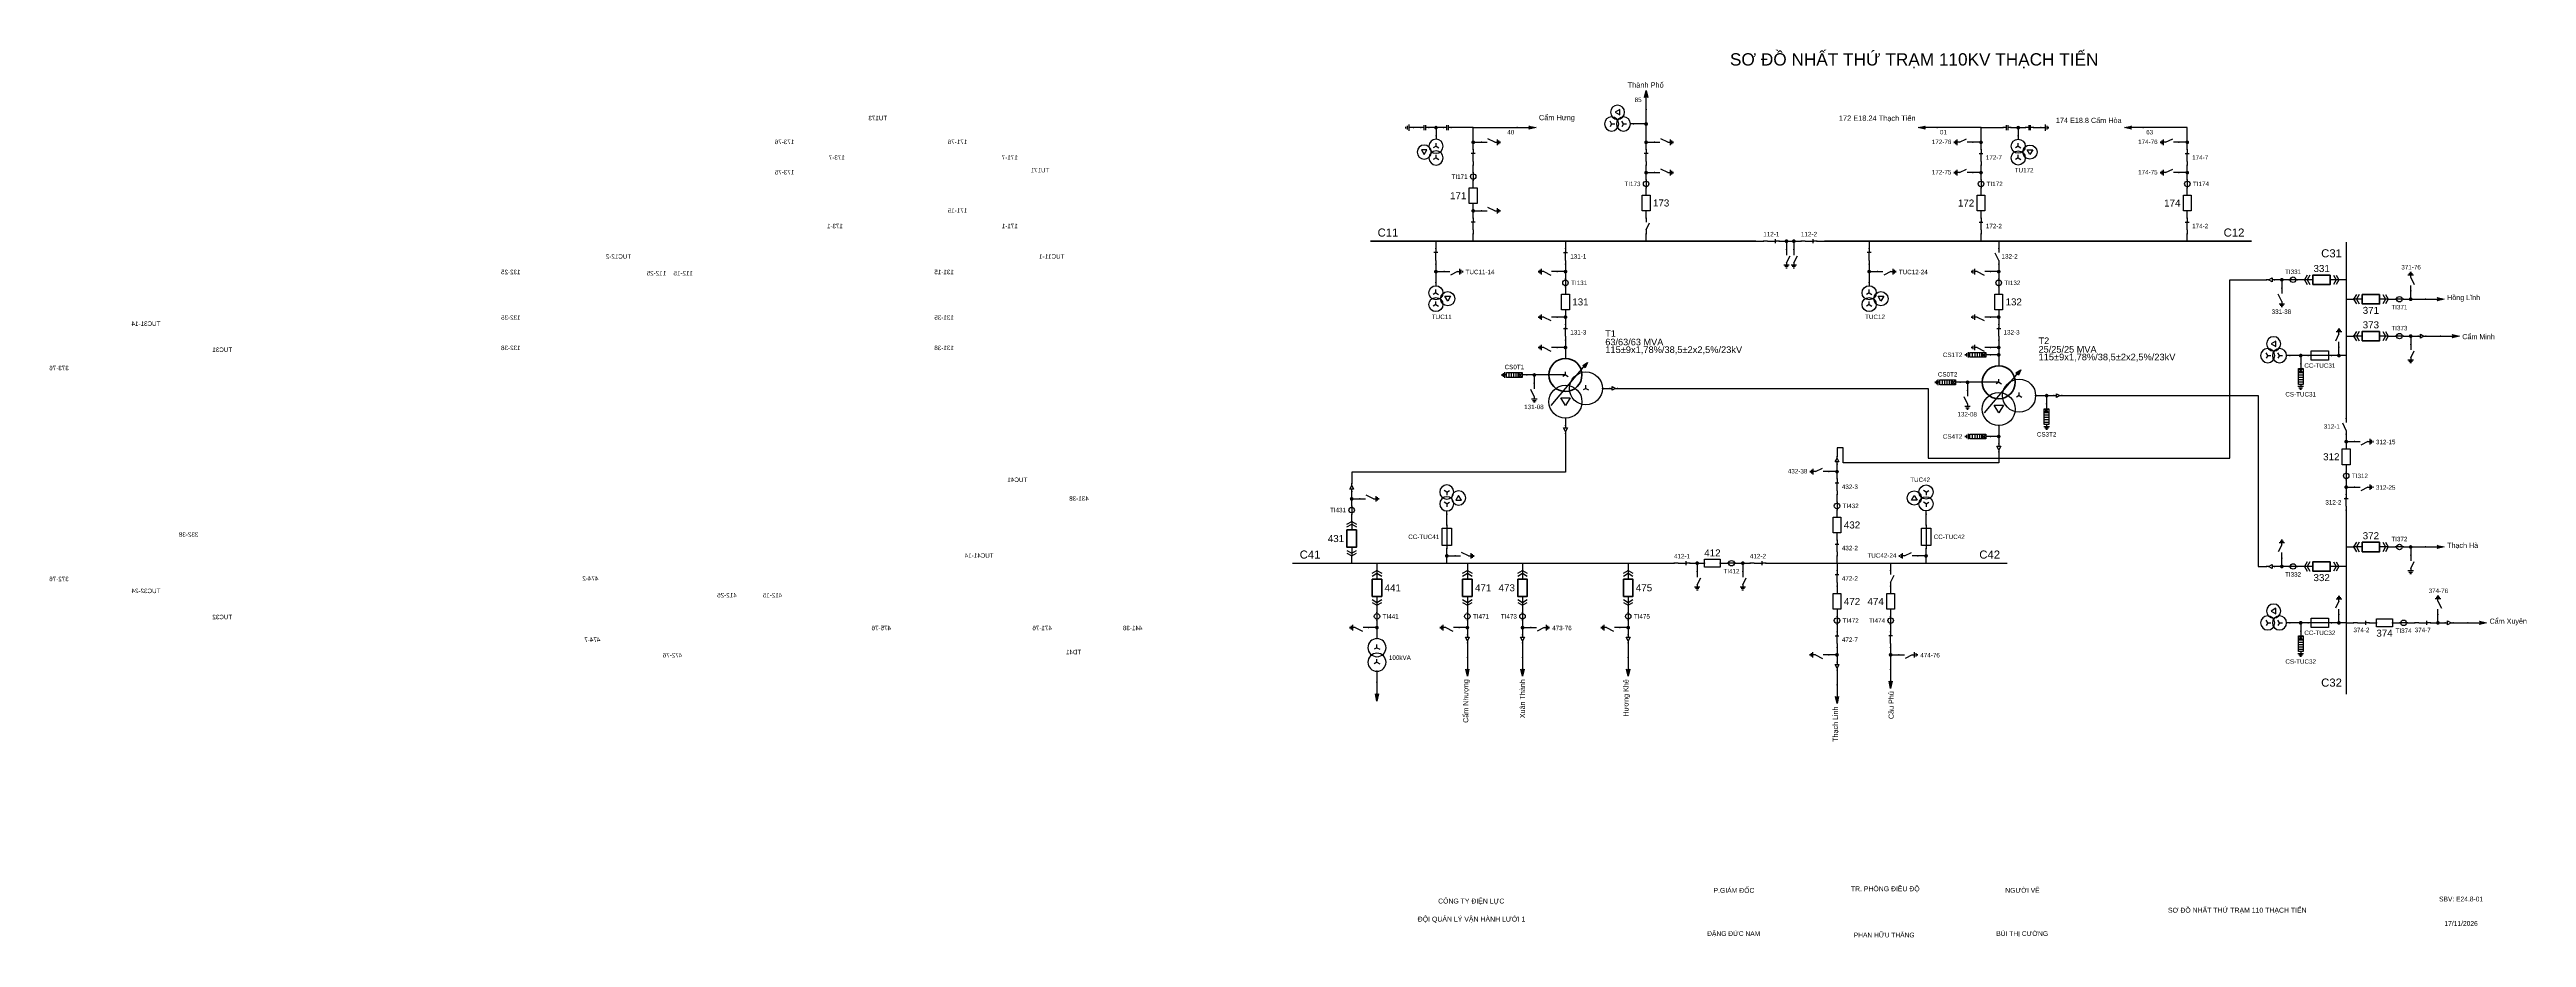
# Model space of a CAD drawing. Header units: millimetres. Extents: x -377 to 411, y 7 to 290.
import ezdxf

# ---------------------------------------------------------------- set-up
doc = ezdxf.new("R2010")
doc.units = ezdxf.units.MM
for name, color, linetype, lineweight in [('BUSBAR_110KV', 1, 'Continuous', 50), ('BUSBAR_22KV', 5, 'Continuous', 50), ('BUSBAR_35KV', 30, 'Continuous', 50), ('GROUND', 3, 'Continuous', 25), ('HV_110KV', 1, 'Continuous', 25), ('MV_22KV', 5, 'Continuous', 25), ('MV_35KV', 30, 'Continuous', 25), ('SLD_OTHER', 7, 'Continuous', 25)]:
    doc.layers.add(name, color=color, linetype=linetype, lineweight=lineweight)
doc.layers.add('SYM_PORTS', color=8, linetype='Continuous', plot=False)
doc.layers.add('TEXT', color=7, linetype='Continuous')
doc.styles.add('SLD_TEXT', font='arial.ttf')

# ---------------------------------------------------------------- blocks, each defined once
blk = doc.blocks.new('SYM_DISCONNECTOR_CLOSED')
at = {"lineweight": 25}
for points in [[(-0.625, 1.25), (0.625, 1.25)], [(0, 2.5), (0, 1.25)], [(0, -1.25), (0, 1.5)], [(0, -1.25), (0, -2.5)]]:
    blk.add_lwpolyline(points, dxfattribs=at)
at = {"layer": 'SYM_PORTS'}
for p in [(0, 2.5), (0, -2.5)]:
    blk.add_point(p, dxfattribs=at)
blk.add_attdef('DEVICE_CODE', (1.625, -0.5), '', height=2)
blk = doc.blocks.new('SYM_EARTHING_SWITCH_OPEN')
at = {"lineweight": 25}
for points in [[(0, -1.25), (-1.125, 1)], [(0, 3), (0, 1.25)], [(-0.875, -2), (0.875, -2)], [(-0.5625, -2.4375), (0.5625, -2.4375)], [(-0.25, -2.875), (0.25, -2.875)], [(0, -1.25), (0, -2)]]:
    blk.add_lwpolyline(points, dxfattribs=at)
at = {"layer": 'SYM_PORTS'}
blk.add_point((0, 3), dxfattribs=at)
blk.add_attdef('DEVICE_CODE', (1.875, 0), '', height=2)
blk = doc.blocks.new('SYM_CIRCUIT_BREAKER')
at = {"lineweight": 25}
blk.add_lwpolyline([(-1.25, 2.5), (1.25, 2.5), (1.25, -2.5), (-1.25, -2.5)], close=True, dxfattribs=at)
at = {"layer": 'SYM_PORTS'}
for p in [(0, 2.5), (0, -2.5)]:
    blk.add_point(p, dxfattribs=at)
blk.add_attdef('DEVICE_CODE', (2.25, -0.5), '', height=2)
at = {"flags": 1}
blk.add_attdef('RATING', (2.25, -3.5), '', height=2, dxfattribs=at)
blk = doc.blocks.new('SYM_CURRENT_TRANSFORMER')
at = {"lineweight": 25}
blk.add_lwpolyline([(0, 1.25), (0, -1.25)], dxfattribs=at)
blk.add_circle((0, 0), 0.875, dxfattribs=at)
at = {"layer": 'SYM_PORTS'}
for p in [(0, 1.25), (0, -1.25)]:
    blk.add_point(p, dxfattribs=at)
blk.add_attdef('DEVICE_CODE', (1.875, -1.75), '', height=2)
at = {"flags": 1}
blk.add_attdef('RATIO', (1.875, -4.75), '', height=2, dxfattribs=at)
blk = doc.blocks.new('SYM_COUPLING_CAPACITOR')
at = {"lineweight": 25}
for points in [[(-0.75, 0.25), (0.75, 0.25)], [(0, 1.25), (0, 0.25)], [(-0.75, -0.25), (0.75, -0.25)], [(0, -0.25), (0, -1.25)]]:
    blk.add_lwpolyline(points, dxfattribs=at)
at = {"layer": 'SYM_PORTS'}
for p in [(0, 1.25), (0, -1.25)]:
    blk.add_point(p, dxfattribs=at)
blk.add_attdef('DEVICE_CODE', (1.75, -1.75), '', height=2)
blk = doc.blocks.new('SYM_VOLTAGE_TRANSFORMER')
at = {"lineweight": 25}
for points in [[(0, 1.375), (-0.8625, 0.875)], [(0, 4.625), (0, 3.625)], [(0, 1.375), (0, 2.375)], [(0, 1.375), (0.8625, 0.875)], [(0, -2.375), (-0.8625, -2.875)], [(0, -2.375), (0, -1.375)], [(0, -2.375), (0.8625, -2.875)]]:
    blk.add_lwpolyline(points, dxfattribs=at)
blk.add_lwpolyline([(2.875, 0.25), (4.625, 0.25), (3.75, -1.25)], close=True, dxfattribs=at)
for centre in [(0, 1.375), (3.75, -0.5), (0, -2.375)]:
    blk.add_circle(centre, 2.25, dxfattribs=at)
at = {"layer": 'SYM_PORTS'}
blk.add_point((0, 4.625), dxfattribs=at)
blk.add_attdef('DEVICE_CODE', (7, 1.625), '', height=2)
at = {"flags": 1}
blk.add_attdef('RATIO', (7, -1.375), '', height=2, dxfattribs=at)
blk = doc.blocks.new('SYM_GROUND_SYMBOL')
at = {"lineweight": 25}
for points in [[(0, 1.25), (0, -0.25)], [(-1, -0.25), (1, -0.25)], [(-0.625, -0.75), (0.625, -0.75)], [(-0.25, -1.25), (0.25, -1.25)]]:
    blk.add_lwpolyline(points, dxfattribs=at)
at = {"layer": 'SYM_PORTS'}
blk.add_point((0, 1.25), dxfattribs=at)
blk = doc.blocks.new('SYM_LINE_FEEDER_ARROW')
blk.add_hatch(color=7).paths.add_polyline_path([(0, -3), (-0.5, -0.75), (0, -1.25), (0.5, -0.75)])
at = {"lineweight": 25}
blk.add_lwpolyline([(0, 3), (0, -1.25)], dxfattribs=at)
blk.add_lwpolyline([(0, -3), (-0.5, -0.75), (0, -1.25), (0.5, -0.75)], close=True, dxfattribs=at)
at = {"layer": 'SYM_PORTS'}
blk.add_point((0, 3), dxfattribs=at)
blk.add_attdef('LINE_NAME', (1.5, 0), '', height=2)
blk = doc.blocks.new('SYM_DISCONNECTOR_OPEN')
at = {"lineweight": 25}
for points in [[(0, -1.25), (-1.125, 1)], [(0, 2.5), (0, 1.25)], [(0, -1.25), (0, -2.5)]]:
    blk.add_lwpolyline(points, dxfattribs=at)
at = {"layer": 'SYM_PORTS'}
for p in [(0, 2.5), (0, -2.5)]:
    blk.add_point(p, dxfattribs=at)
blk.add_attdef('DEVICE_CODE', (1, -0.5), '', height=2)
blk = doc.blocks.new('SYM_TRANSFORMER_3W')
blk.add_hatch(color=7).paths.add_polyline_path([(3.75, 8.25), (3.0125, 6.575), (2.2375, 7.225)])
at = {"lineweight": 25}
for points in [[(3.75, 8.25), (3.0125, 6.575), (2.2375, 7.225)], [(-4.75, -3), (-1.75, -3), (-3.25, -5.5)]]:
    blk.add_lwpolyline(points, close=True, dxfattribs=at)
for points in [[(-3.25, 4.25), (-8.5, 4.25)], [(-7.75, -5.5), (3.0125, 7.35)], [(-3.25, 4.25), (-4.1125, 3.75)], [(-3.25, 4.25), (-3.25, 5.25)], [(-3.25, 4.25), (-2.3875, 3.75)], [(3.25, 0), (2.3875, -0.5)], [(3.25, 0), (3.25, 1)], [(3.25, 0), (4.1125, -0.5)]]:
    blk.add_lwpolyline(points, dxfattribs=at)
at = {"lineweight": 50}
blk.add_circle((-3.25, 4.25), 5.25, dxfattribs=at)
at = {"lineweight": 25}
for centre in [(-3.25, -4.25), (3.25, 0)]:
    blk.add_circle(centre, 5.25, dxfattribs=at)
at = {"layer": 'SYM_PORTS'}
for p in [(-3.25, 9.5), (-8.5, 4.25), (8.5, 0), (-3.25, -9.5)]:
    blk.add_point(p, dxfattribs=at)
blk.add_attdef('DEVICE_CODE', (9.5, 6.5), '', height=2)
at = {"flags": 1}
for tag, p in [('VOLTAGE_RATIO', (9.5, 0.5)), ('POWER', (9.5, 3.5))]:
    blk.add_attdef(tag, p, '', height=2, dxfattribs=at)
blk = doc.blocks.new('SYM_CABLE_TERMINATION')
at = {"lineweight": 25}
blk.add_lwpolyline([(-0.625, 0.5), (0.625, 0.5), (0, -0.625)], close=True, dxfattribs=at)
for points in [[(0, 1.25), (0, 0.5)], [(0, -0.625), (0, -1.25)]]:
    blk.add_lwpolyline(points, dxfattribs=at)
at = {"layer": 'SYM_PORTS'}
for p in [(0, 1.25), (0, -1.25)]:
    blk.add_point(p, dxfattribs=at)
blk = doc.blocks.new('SYM_SURGE_ARRESTER')
at = {"lineweight": 25}
for points in [[(-0.75, 2.5), (0.75, 2.5), (0.75, 1.25), (-0.75, 1.25)], [(-0.75, 1.25), (0.75, 1.25), (0.75, -2.5), (-0.75, -2.5)]]:
    blk.add_lwpolyline(points, close=True, dxfattribs=at)
for points in [[(-0.75, 2.5), (0.75, 1.25)], [(0.75, 2.5), (-0.75, 1.25)], [(-0.75, 0.5), (0.75, 0.5)], [(0, 4), (0, 2.5)], [(-0.875, -3.125), (0.875, -3.125)], [(-0.75, -0.25), (0.75, -0.25)], [(-0.75, -1), (0.75, -1)], [(-0.75, -1.75), (0.75, -1.75)], [(-0.5625, -3.5625), (0.5625, -3.5625)], [(-0.25, -4), (0.25, -4)], [(0, -2.5), (0, -3.125)]]:
    blk.add_lwpolyline(points, dxfattribs=at)
at = {"layer": 'SYM_PORTS'}
blk.add_point((0, 4), dxfattribs=at)
blk.add_attdef('DEVICE_CODE', (1.875, 1), '', height=2)
blk = doc.blocks.new('SYM_DRAWOUT_BREAKER')
at = {"lineweight": 25}
for points in [[(-1.5, 4.625), (0, 5.5), (1.5, 4.625)], [(-1.5, 3.75), (0, 4.625), (1.5, 3.75)], [(0, 5.5), (0, 2.75)], [(-1.5, -3.75), (0, -4.625), (1.5, -3.75)], [(-1.5, -4.625), (0, -5.5), (1.5, -4.625)], [(0, -2.75), (0, -5.5)]]:
    blk.add_lwpolyline(points, dxfattribs=at)
at = {"lineweight": 35}
blk.add_lwpolyline([(-1.5, 2.75), (1.5, 2.75), (1.5, -2.75), (-1.5, -2.75)], close=True, dxfattribs=at)
at = {"layer": 'SYM_PORTS'}
for p in [(0, 5.5), (0, -5.5)]:
    blk.add_point(p, dxfattribs=at)
blk.add_attdef('DEVICE_CODE', (2.5, 2.5), '', height=2)
at = {"flags": 1}
blk.add_attdef('RATING', (2.5, -0.5), '', height=2, dxfattribs=at)
blk = doc.blocks.new('SYM_FUSE_DISCONNECTOR')
at = {"lineweight": 25}
blk.add_lwpolyline([(-1.5, 2.75), (1.5, 2.75), (1.5, -2.75), (-1.5, -2.75)], close=True, dxfattribs=at)
blk.add_lwpolyline([(0, 3.75), (0, -3.75)], dxfattribs=at)
at = {"layer": 'SYM_PORTS'}
for p in [(0, 3.75), (0, -3.75)]:
    blk.add_point(p, dxfattribs=at)
blk.add_attdef('DEVICE_CODE', (2.5, 0.75), '', height=2)
at = {"flags": 1}
blk.add_attdef('RATING', (2.5, -2.25), '', height=2, dxfattribs=at)
blk = doc.blocks.new('SYM_TRANSFORMER_2W')
at = {"lineweight": 25}
for points in [[(0, 2.3125), (-0.8625, 1.8125)], [(0, 2.3125), (0, 3.3125)], [(0, 2.3125), (0.8625, 1.8125)], [(0, -2.3125), (-0.8625, -2.8125)], [(0, -2.3125), (0, -1.3125)], [(0, -2.3125), (0.8625, -2.8125)]]:
    blk.add_lwpolyline(points, dxfattribs=at)
for centre in [(0, 2.3125), (0, -2.3125)]:
    blk.add_circle(centre, 2.875, dxfattribs=at)
at = {"layer": 'SYM_PORTS'}
for p in [(0, 5.1875), (0, -5.1875)]:
    blk.add_point(p, dxfattribs=at)
blk.add_attdef('DEVICE_CODE', (3.875, 2.1875), '', height=2)
at = {"flags": 1}
for tag, p in [('POWER', (3.875, -0.8125)), ('VOLTAGE_RATIO', (3.875, -3.8125))]:
    blk.add_attdef(tag, p, '', height=2, dxfattribs=at)

msp = doc.modelspace()

# ---------------------------------------------------------------- hatches: boundary and pattern name
at = {"layer": 'HV_110KV'}
h = msp.add_hatch(color=7, dxfattribs=at)
edge = h.paths.add_edge_path()
edge.add_arc((63.94, 265.22), 0.6, 0, 360)
h = msp.add_hatch(color=7, dxfattribs=at)
edge = h.paths.add_edge_path()
edge.add_arc((75.77, 260.56), 0.6, 0, 360)
h = msp.add_hatch(color=7, dxfattribs=at)
edge = h.paths.add_edge_path()
edge.add_arc((130.78, 266.39), 0.6, 0, 360)
h = msp.add_hatch(color=7, dxfattribs=at)
edge = h.paths.add_edge_path()
edge.add_arc((130.78, 260.56), 0.6, 0, 360)
h = msp.add_hatch(color=7, dxfattribs=at)
edge = h.paths.add_edge_path()
edge.add_arc((237.33, 260.56), 0.6, 0, 360)
h = msp.add_hatch(color=7, dxfattribs=at)
edge = h.paths.add_edge_path()
edge.add_arc((249.15, 265.22), 0.6, 0, 360)
h = msp.add_hatch(color=7, dxfattribs=at)
edge = h.paths.add_edge_path()
edge.add_arc((302.95, 260.56), 0.6, 0, 360)
h = msp.add_hatch(color=7, dxfattribs=at)
edge = h.paths.add_edge_path()
edge.add_arc((130.78, 250.9), 0.6, 0, 360)
h = msp.add_hatch(color=7, dxfattribs=at)
edge = h.paths.add_edge_path()
edge.add_arc((237.33, 250.9), 0.6, 0, 360)
h = msp.add_hatch(color=7, dxfattribs=at)
edge = h.paths.add_edge_path()
edge.add_arc((302.95, 250.9), 0.6, 0, 360)
h = msp.add_hatch(color=7, dxfattribs=at)
edge = h.paths.add_edge_path()
edge.add_arc((75.77, 238.73), 0.6, 0, 360)
h = msp.add_hatch(color=7, dxfattribs=at)
edge = h.paths.add_edge_path()
edge.add_arc((175.44, 229.07), 0.6, 0, 360)
h = msp.add_hatch(color=7, dxfattribs=at)
edge = h.paths.add_edge_path()
edge.add_arc((177.77, 229.07), 0.6, 0, 360)
h = msp.add_hatch(color=7, dxfattribs=at)
edge = h.paths.add_edge_path()
edge.add_arc((63.9, 219.4), 0.6, 0, 360)
h = msp.add_hatch(color=7, dxfattribs=at)
edge = h.paths.add_edge_path()
edge.add_arc((105.12, 219.4), 0.6, 0, 360)
h = msp.add_hatch(color=7, dxfattribs=at)
edge = h.paths.add_edge_path()
edge.add_arc((201.74, 219.4), 0.6, 0, 360)
h = msp.add_hatch(color=7, dxfattribs=at)
edge = h.paths.add_edge_path()
edge.add_arc((242.96, 219.4), 0.6, 0, 360)
h = msp.add_hatch(color=7, dxfattribs=at)
edge = h.paths.add_edge_path()
edge.add_arc((105.12, 204.91), 0.6, 0, 360)
h = msp.add_hatch(color=7, dxfattribs=at)
edge = h.paths.add_edge_path()
edge.add_arc((242.96, 204.91), 0.6, 0, 360)
h = msp.add_hatch(color=7, dxfattribs=at)
edge = h.paths.add_edge_path()
edge.add_arc((105.12, 195.24), 0.6, 0, 360)
h = msp.add_hatch(color=7, dxfattribs=at)
edge = h.paths.add_edge_path()
edge.add_arc((242.96, 195.24), 0.6, 0, 360)
h = msp.add_hatch(color=7, dxfattribs=at)
edge = h.paths.add_edge_path()
edge.add_arc((242.96, 192.91), 0.6, 0, 360)
h = msp.add_hatch(color=7, dxfattribs=at)
edge = h.paths.add_edge_path()
edge.add_arc((95.2, 186.49), 0.6, 0, 360)
h = msp.add_hatch(color=7, dxfattribs=at)
edge = h.paths.add_edge_path()
edge.add_arc((233.04, 184.16), 0.6, 0, 360)
at = {"layer": 'MV_22KV'}
h = msp.add_hatch(color=7, dxfattribs=at)
edge = h.paths.add_edge_path()
edge.add_arc((242.96, 166.91), 0.6, 0, 360)
h = msp.add_hatch(color=7, dxfattribs=at)
edge = h.paths.add_edge_path()
edge.add_arc((191.51, 155.73), 0.6, 0, 360)
h = msp.add_hatch(color=7, dxfattribs=at)
edge = h.paths.add_edge_path()
edge.add_arc((37.11, 147.06), 0.6, 0, 360)
h = msp.add_hatch(color=7, dxfattribs=at)
edge = h.paths.add_edge_path()
edge.add_arc((67.37, 128.9), 0.6, 0, 360)
h = msp.add_hatch(color=7, dxfattribs=at)
edge = h.paths.add_edge_path()
edge.add_arc((147.04, 126.57), 0.6, 0, 360)
h = msp.add_hatch(color=7, dxfattribs=at)
edge = h.paths.add_edge_path()
edge.add_arc((161.53, 126.57), 0.6, 0, 360)
h = msp.add_hatch(color=7, dxfattribs=at)
edge = h.paths.add_edge_path()
edge.add_arc((219.84, 128.9), 0.6, 0, 360)
h = msp.add_hatch(color=7, dxfattribs=at)
edge = h.paths.add_edge_path()
edge.add_arc((45.15, 106.07), 0.6, 0, 360)
h = msp.add_hatch(color=7, dxfattribs=at)
edge = h.paths.add_edge_path()
edge.add_arc((73.91, 106.07), 0.6, 0, 360)
h = msp.add_hatch(color=7, dxfattribs=at)
edge = h.paths.add_edge_path()
edge.add_arc((91.46, 106.07), 0.6, 0, 360)
h = msp.add_hatch(color=7, dxfattribs=at)
edge = h.paths.add_edge_path()
edge.add_arc((125.09, 106.07), 0.6, 0, 360)
h = msp.add_hatch(color=7, dxfattribs=at)
edge = h.paths.add_edge_path()
edge.add_arc((191.51, 97.41), 0.6, 0, 360)
h = msp.add_hatch(color=7, dxfattribs=at)
edge = h.paths.add_edge_path()
edge.add_arc((208.57, 97.41), 0.6, 0, 360)
at = {"layer": 'MV_35KV'}
h = msp.add_hatch(color=7, dxfattribs=at)
edge = h.paths.add_edge_path()
edge.add_arc((333.03, 216.81), 0.6, 0, 360)
h = msp.add_hatch(color=7, dxfattribs=at)
edge = h.paths.add_edge_path()
edge.add_arc((374.02, 210.61), 0.6, 0, 360)
h = msp.add_hatch(color=7, dxfattribs=at)
edge = h.paths.add_edge_path()
edge.add_arc((374.02, 198.87), 0.6, 0, 360)
h = msp.add_hatch(color=7, dxfattribs=at)
edge = h.paths.add_edge_path()
edge.add_arc((339.03, 192.66), 0.6, 0, 360)
h = msp.add_hatch(color=7, dxfattribs=at)
edge = h.paths.add_edge_path()
edge.add_arc((351.19, 192.66), 0.6, 0, 360)
h = msp.add_hatch(color=7, dxfattribs=at)
edge = h.paths.add_edge_path()
edge.add_arc((258.2, 179.91), 0.6, 0, 360)
h = msp.add_hatch(color=7, dxfattribs=at)
edge = h.paths.add_edge_path()
edge.add_arc((353.52, 165.28), 0.6, 0, 360)
h = msp.add_hatch(color=7, dxfattribs=at)
edge = h.paths.add_edge_path()
edge.add_arc((353.52, 150.78), 0.6, 0, 360)
h = msp.add_hatch(color=7, dxfattribs=at)
edge = h.paths.add_edge_path()
edge.add_arc((333.03, 125.54), 0.6, 0, 360)
h = msp.add_hatch(color=7, dxfattribs=at)
edge = h.paths.add_edge_path()
edge.add_arc((374.02, 131.74), 0.6, 0, 360)
h = msp.add_hatch(color=7, dxfattribs=at)
edge = h.paths.add_edge_path()
edge.add_arc((339.03, 107.59), 0.6, 0, 360)
h = msp.add_hatch(color=7, dxfattribs=at)
edge = h.paths.add_edge_path()
edge.add_arc((351.19, 107.59), 0.6, 0, 360)
h = msp.add_hatch(color=7, dxfattribs=at)
edge = h.paths.add_edge_path()
edge.add_arc((382.69, 107.6), 0.6, 0, 360)

# ---------------------------------------------------------------- linework, layer by layer
at = {"layer": 'BUSBAR_110KV', "const_width": 0.465}
for points in [[(43.01, 229.07), (165.78, 229.07)], [(187.44, 229.07), (323.45, 229.07)]]:
    msp.add_lwpolyline(points, dxfattribs=at)
at = {"layer": 'BUSBAR_22KV', "const_width": 0.465}
for points in [[(18.23, 126.57), (137.37, 126.57)], [(171.2, 126.57), (245.72, 126.57)]]:
    msp.add_lwpolyline(points, dxfattribs=at)
at = {"layer": 'BUSBAR_35KV', "const_width": 0.465}
for points in [[(353.52, 228.85), (353.52, 174.94)], [(353.52, 141.12), (353.52, 84.87)]]:
    msp.add_lwpolyline(points, dxfattribs=at)
at = {"layer": 'GROUND'}
for points in [[(59.11, 265.22), (56.77, 265.22)], [(253.99, 265.22), (256.32, 265.22)]]:
    msp.add_lwpolyline(points, dxfattribs=at)
at = {"layer": 'HV_110KV'}
for points in [[(130.78, 266.39), (130.78, 271.05)], [(63.94, 265.22), (61.61, 265.22)], [(66.27, 265.22), (63.94, 265.22)], [(63.94, 265.22), (63.94, 262.58)], [(75.77, 265.22), (68.77, 265.22)], [(75.77, 260.56), (75.77, 265.22)], [(75.77, 265.22), (89.76, 265.22)], [(75.77, 258.23), (75.77, 260.56)], [(75.77, 260.56), (78.41, 260.56)], [(130.78, 266.39), (126.82, 266.39)], [(130.78, 260.56), (130.78, 266.39)], [(130.78, 258.23), (130.78, 260.56)], [(130.78, 260.56), (133.43, 260.56)], [(237.33, 265.22), (223.33, 265.22)], [(237.33, 260.56), (234.68, 260.56)], [(237.33, 260.56), (237.33, 265.22)], [(237.33, 265.22), (244.32, 265.22)], [(237.33, 258.23), (237.33, 260.56)], [(246.82, 265.22), (249.15, 265.22)], [(249.15, 265.22), (249.15, 262.58)], [(249.15, 265.22), (251.49, 265.22)], [(302.95, 260.56), (302.95, 265.22), (288.96, 265.22)], [(302.95, 260.56), (300.31, 260.56)], [(302.95, 258.23), (302.95, 260.56)], [(75.77, 250.9), (75.77, 253.23)], [(130.78, 250.9), (130.78, 253.23)], [(237.33, 250.9), (237.33, 253.23)], [(302.95, 250.9), (302.95, 253.23)], [(75.77, 246.06), (75.77, 248.4)], [(130.78, 248.56), (130.78, 250.9)], [(130.78, 250.9), (133.43, 250.9)], [(130.78, 243.73), (130.78, 246.06)], [(237.33, 250.9), (234.68, 250.9)], [(237.33, 248.56), (237.33, 250.9)], [(237.33, 243.73), (237.33, 246.06)], [(302.95, 250.9), (300.31, 250.9)], [(302.95, 248.56), (302.95, 250.9)], [(302.95, 243.73), (302.95, 246.06)], [(75.77, 238.73), (75.77, 241.06)], [(75.77, 236.4), (75.77, 238.73)], [(75.77, 238.73), (78.41, 238.73)], [(130.78, 236.4), (130.78, 238.73)], [(237.33, 236.4), (237.33, 238.73)], [(302.95, 236.4), (302.95, 238.73)], [(63.9, 229.07), (63.9, 226.73)], [(75.77, 229.07), (75.77, 231.4)], [(105.12, 229.07), (105.12, 226.73)], [(130.78, 229.07), (130.78, 231.4)], [(165.78, 229.07), (168.11, 229.07)], [(173.11, 229.07), (175.44, 229.07)], [(175.44, 229.07), (175.44, 226.42)], [(175.44, 229.07), (177.77, 229.07)], [(177.77, 229.07), (177.77, 226.42)], [(177.77, 229.07), (180.1, 229.07)], [(185.1, 229.07), (187.44, 229.07)], [(201.74, 229.07), (201.74, 226.73)], [(237.33, 229.07), (237.33, 231.4)], [(242.96, 229.07), (242.96, 226.73)], [(302.95, 229.07), (302.95, 231.4)], [(63.9, 221.73), (63.9, 219.4)], [(105.12, 221.73), (105.12, 219.4)], [(201.74, 221.73), (201.74, 219.4)], [(242.96, 221.73), (242.96, 219.4)], [(63.9, 219.4), (66.55, 219.4)], [(63.9, 219.4), (63.9, 215.9)], [(105.12, 219.4), (102.47, 219.4)], [(105.12, 219.4), (105.12, 217.07)], [(105.12, 214.57), (105.12, 212.24)], [(201.74, 219.4), (204.38, 219.4)], [(201.74, 219.4), (201.74, 215.9)], [(242.96, 219.4), (240.31, 219.4)], [(242.96, 219.4), (242.96, 217.07)], [(242.96, 214.57), (242.96, 212.24)], [(105.12, 204.91), (102.47, 204.91)], [(105.12, 207.24), (105.12, 204.91)], [(105.12, 204.91), (105.12, 202.57)], [(242.96, 204.91), (240.31, 204.91)], [(242.96, 207.24), (242.96, 204.91)], [(242.96, 204.91), (242.96, 202.57)], [(105.12, 197.57), (105.12, 195.24)], [(242.96, 197.57), (242.96, 195.24)], [(105.12, 195.24), (102.47, 195.24)], [(105.12, 195.24), (105.12, 191.74)], [(242.96, 195.24), (240.31, 195.24)], [(242.96, 192.91), (240.31, 192.91)], [(242.96, 195.24), (242.96, 192.91)], [(242.96, 192.91), (242.96, 189.41)], [(95.2, 186.49), (92.87, 186.49)], [(99.87, 186.49), (95.2, 186.49)], [(95.2, 186.49), (95.2, 183.85)], [(233.04, 184.16), (230.71, 184.16)], [(237.71, 184.16), (233.04, 184.16)], [(233.04, 184.16), (233.04, 181.52)]]:
    msp.add_lwpolyline(points, dxfattribs=at)
at = {"layer": 'MV_22KV'}
for points in [[(105.12, 167.91), (105.12, 165.21), (105.12, 155.54), (37.11, 155.54), (37.11, 154.6), (37.11, 151.9)], [(105.12, 172.74), (105.12, 170.41)], [(242.96, 166.91), (240.31, 166.91)], [(242.96, 170.41), (242.96, 166.91)], [(242.96, 166.91), (242.96, 164.58)], [(242.96, 162.08), (242.96, 159.38), (242.96, 158.54), (193.5, 158.54), (193.5, 163.26), (191.51, 163.26), (191.51, 160.56)], [(191.51, 155.73), (191.51, 158.06)], [(191.51, 155.73), (188.87, 155.73)], [(191.51, 153.4), (191.51, 155.73)], [(37.11, 147.06), (37.11, 149.4)], [(37.11, 144.73), (37.11, 147.06)], [(37.11, 147.06), (39.75, 147.06)], [(37.11, 139.9), (37.11, 142.23)], [(67.37, 138.73), (67.37, 142.23)], [(191.51, 146.06), (191.51, 148.4)], [(191.51, 141.23), (191.51, 143.56)], [(219.84, 138.73), (219.84, 142.23)], [(191.51, 133.9), (191.51, 136.23)], [(37.11, 126.57), (37.11, 128.9)], [(45.15, 126.57), (45.15, 124.23)], [(67.37, 128.9), (67.37, 131.23)], [(67.37, 126.57), (67.37, 128.9)], [(67.37, 128.9), (70.01, 128.9)], [(73.91, 126.57), (73.91, 124.23)], [(91.46, 126.57), (91.46, 124.23)], [(125.09, 126.57), (125.09, 124.23)], [(137.37, 126.57), (139.7, 126.57)], [(144.7, 126.57), (147.04, 126.57)], [(147.04, 126.57), (147.04, 123.92)], [(147.04, 126.57), (149.37, 126.57)], [(154.37, 126.57), (156.7, 126.57)], [(159.2, 126.57), (161.53, 126.57)], [(161.53, 126.57), (161.53, 123.92)], [(161.53, 126.57), (163.86, 126.57)], [(168.86, 126.57), (171.2, 126.57)], [(191.51, 126.57), (191.51, 128.9)], [(191.51, 126.57), (191.51, 124.23)], [(208.57, 126.57), (208.57, 124.23)], [(219.84, 128.9), (217.2, 128.9)], [(219.84, 128.9), (219.84, 131.23)], [(219.84, 126.57), (219.84, 128.9)], [(191.51, 119.23), (191.51, 116.9)], [(208.57, 119.23), (208.57, 116.9)], [(45.15, 113.23), (45.15, 110.9)], [(73.91, 113.23), (73.91, 110.9)], [(91.46, 113.23), (91.46, 110.9)], [(125.09, 113.23), (125.09, 110.9)], [(191.51, 111.9), (191.51, 109.57)], [(208.57, 111.9), (208.57, 109.57)], [(45.15, 106.07), (42.5, 106.07)], [(45.15, 108.4), (45.15, 106.07)], [(45.15, 106.07), (45.15, 102.57)], [(73.91, 106.07), (71.26, 106.07)], [(73.91, 108.4), (73.91, 106.07)], [(73.91, 106.07), (73.91, 103.74)], [(91.46, 108.4), (91.46, 106.07)], [(91.46, 106.07), (94.11, 106.07)], [(91.46, 106.07), (91.46, 103.74)], [(125.09, 106.07), (122.45, 106.07)], [(125.09, 108.4), (125.09, 106.07)], [(125.09, 106.07), (125.09, 103.74)], [(191.51, 107.07), (191.51, 104.74)], [(208.57, 107.07), (208.57, 104.74)], [(73.91, 101.24), (73.91, 96.57)], [(91.46, 101.24), (91.46, 96.57)], [(125.09, 101.24), (125.09, 96.57)], [(191.51, 97.41), (188.87, 97.41)], [(191.51, 99.74), (191.51, 97.41)], [(191.51, 97.41), (191.51, 95.07)], [(208.57, 99.74), (208.57, 97.41)], [(208.57, 97.41), (211.21, 97.41)], [(208.57, 97.41), (208.57, 92.74)], [(191.51, 92.57), (191.51, 87.91)]]:
    msp.add_lwpolyline(points, dxfattribs=at)
at = {"layer": 'MV_35KV'}
for points in [[(121.7, 182.24), (124.4, 182.24), (220.5, 182.24), (220.5, 160.04), (316.5, 160.04), (316.5, 216.81), (325.5, 216.81), (328.2, 216.81)], [(333.03, 216.81), (330.7, 216.81)], [(335.36, 216.81), (333.03, 216.81)], [(333.03, 216.81), (333.03, 214.17)], [(340.19, 216.81), (337.86, 216.81)], [(353.52, 216.81), (351.19, 216.81)], [(374.02, 210.61), (374.02, 213.26)], [(353.52, 210.61), (355.86, 210.61)], [(366.86, 210.61), (369.19, 210.61)], [(371.69, 210.61), (374.02, 210.61)], [(374.02, 210.61), (378.69, 210.61)], [(353.52, 198.87), (355.86, 198.87)], [(366.86, 198.87), (369.19, 198.87)], [(371.69, 198.87), (374.02, 198.87)], [(374.02, 198.87), (374.02, 196.23)], [(374.02, 198.87), (376.35, 198.87)], [(378.85, 198.87), (383.52, 198.87)], [(339.03, 192.66), (335.53, 192.66)], [(341.36, 192.66), (339.03, 192.66)], [(339.03, 192.66), (339.03, 190.01)], [(351.19, 192.66), (348.86, 192.66)], [(351.19, 192.66), (351.19, 195.3)], [(353.52, 192.66), (351.19, 192.66)], [(116.87, 182.24), (119.2, 182.24)], [(254.71, 179.91), (258.2, 179.91)], [(258.2, 179.91), (258.2, 177.27)], [(258.2, 179.91), (260.54, 179.91)], [(263.04, 179.91), (265.74, 179.91), (325.5, 179.91), (325.5, 125.54), (328.2, 125.54)], [(353.52, 174.94), (353.52, 172.61)], [(353.52, 167.61), (353.52, 165.28)], [(353.52, 165.28), (356.17, 165.28)], [(353.52, 165.28), (353.52, 162.94)], [(353.52, 157.94), (353.52, 155.61)], [(353.52, 153.11), (353.52, 150.78)], [(353.52, 150.78), (356.17, 150.78)], [(353.52, 150.78), (353.52, 148.45)], [(353.52, 143.45), (353.52, 141.12)], [(333.03, 125.54), (333.03, 128.19)], [(353.52, 131.74), (355.86, 131.74)], [(366.86, 131.74), (369.19, 131.74)], [(371.69, 131.74), (374.02, 131.74)], [(374.02, 131.74), (374.02, 129.1)], [(374.02, 131.74), (378.69, 131.74)], [(333.03, 125.54), (330.7, 125.54)], [(335.36, 125.54), (333.03, 125.54)], [(340.19, 125.54), (337.86, 125.54)], [(353.52, 125.54), (351.19, 125.54)], [(339.03, 107.59), (335.53, 107.59)], [(341.36, 107.59), (339.03, 107.59)], [(339.03, 107.59), (339.03, 104.94)], [(351.19, 107.59), (348.86, 107.59)], [(351.19, 107.59), (351.19, 110.23)], [(353.52, 107.59), (351.19, 107.59)], [(353.52, 107.6), (355.86, 107.6)], [(360.86, 107.6), (363.19, 107.6)], [(368.19, 107.6), (370.52, 107.6)], [(373.02, 107.6), (375.35, 107.6)], [(380.35, 107.6), (382.69, 107.6)], [(382.69, 107.6), (382.69, 110.25)], [(382.69, 107.6), (385.02, 107.6)], [(387.52, 107.6), (392.18, 107.6)]]:
    msp.add_lwpolyline(points, dxfattribs=at)
at = {"layer": 'SLD_OTHER'}
msp.add_lwpolyline([(45.15, 92.2), (45.15, 88.7)], dxfattribs=at)

# ---------------------------------------------------------------- block references
at = {"layer": 'GROUND'}
for name, p, rotation in [('SYM_GROUND_SYMBOL', (55.52, 265.22), 270), ('SYM_COUPLING_CAPACITOR', (252.74, 265.22), 270), ('SYM_GROUND_SYMBOL', (257.57, 265.22), 90)]:
    msp.add_blockref(name, p, dxfattribs=dict(at, rotation=rotation))
at = {"layer": 'HV_110KV'}
for name, p, rotation in [('SYM_LINE_FEEDER_ARROW', (130.78, 274.05), 180), ('SYM_COUPLING_CAPACITOR', (60.36, 265.22), 270), ('SYM_COUPLING_CAPACITOR', (67.52, 265.22), 270), ('SYM_LINE_FEEDER_ARROW', (92.76, 265.22), 90), ('SYM_LINE_FEEDER_ARROW', (220.33, 265.22), 270), ('SYM_COUPLING_CAPACITOR', (245.57, 265.22), 270), ('SYM_LINE_FEEDER_ARROW', (285.96, 265.22), 270)]:
    msp.add_blockref(name, p, dxfattribs=dict(at, rotation=rotation))
ref = msp.add_blockref('SYM_VOLTAGE_TRANSFORMER', (122.19, 266.39), dxfattribs=dict(at, xscale=-1, rotation=270))
ref.add_attrib('DEVICE_CODE', 'TU173', (110.66, 267.56), dxfattribs={"layer": 'TEXT', "extrusion": (0, 0, -1), "height": 1.427, "style": 'SLD_TEXT'})
ref = msp.add_blockref('SYM_EARTHING_SWITCH_OPEN', (136.43, 260.56), dxfattribs=dict(at, xscale=-1, rotation=90))
ref.add_attrib('DEVICE_CODE', '173-76', (140.23, 259.98), dxfattribs={"layer": 'TEXT', "extrusion": (0, 0, -1), "height": 1.427, "style": 'SLD_TEXT'})
ref = msp.add_blockref('SYM_EARTHING_SWITCH_OPEN', (81.41, 260.56), dxfattribs=dict(at, xscale=-1, rotation=90))
ref.add_attrib('DEVICE_CODE', '171-76', (85.21, 259.98), dxfattribs={"layer": 'TEXT', "extrusion": (0, 0, -1), "height": 1.427, "style": 'SLD_TEXT'})
ref = msp.add_blockref('SYM_VOLTAGE_TRANSFORMER', (63.94, 257.95), dxfattribs=dict(at, xscale=-1))
ref.add_attrib('DEVICE_CODE', 'TU171', (59.07, 250.97), dxfattribs={"layer": 'TEXT', "extrusion": (0, 0, -1), "height": 1.427, "style": 'SLD_TEXT'})
ref = msp.add_blockref('SYM_EARTHING_SWITCH_OPEN', (231.68, 260.56), dxfattribs=dict(at, rotation=270))
ref.add_attrib('DEVICE_CODE', '172-76', (221.68, 259.98), dxfattribs={"layer": 'TEXT', "height": 1.427, "style": 'SLD_TEXT'})
ref = msp.add_blockref('SYM_VOLTAGE_TRANSFORMER', (249.15, 257.95), dxfattribs=at)
ref.add_attrib('DEVICE_CODE', 'TU172', (248.04, 250.97), dxfattribs={"layer": 'TEXT', "height": 1.427, "style": 'SLD_TEXT'})
ref = msp.add_blockref('SYM_EARTHING_SWITCH_OPEN', (297.31, 260.56), dxfattribs=dict(at, rotation=270))
ref.add_attrib('DEVICE_CODE', '174-76', (287.31, 259.98), dxfattribs={"layer": 'TEXT', "height": 1.427, "style": 'SLD_TEXT'})
ref = msp.add_blockref('SYM_DISCONNECTOR_CLOSED', (130.78, 255.73), dxfattribs=dict(at, xscale=-1))
ref.add_attrib('DEVICE_CODE', '173-7', (124.14, 255.02), dxfattribs={"layer": 'TEXT', "extrusion": (0, 0, -1), "height": 1.427, "style": 'SLD_TEXT'})
ref = msp.add_blockref('SYM_DISCONNECTOR_CLOSED', (75.77, 255.73), dxfattribs=dict(at, xscale=-1))
ref.add_attrib('DEVICE_CODE', '171-7', (69.12, 255.01), dxfattribs={"layer": 'TEXT', "extrusion": (0, 0, -1), "height": 1.427, "style": 'SLD_TEXT'})
ref = msp.add_blockref('SYM_DISCONNECTOR_CLOSED', (237.33, 255.73), dxfattribs=at)
ref.add_attrib('DEVICE_CODE', '172-7', (238.87, 255.01), dxfattribs={"layer": 'TEXT', "height": 1.427, "style": 'SLD_TEXT'})
ref = msp.add_blockref('SYM_DISCONNECTOR_CLOSED', (302.95, 255.73), dxfattribs=at)
ref.add_attrib('DEVICE_CODE', '174-7', (304.5, 255.01), dxfattribs={"layer": 'TEXT', "height": 1.427, "style": 'SLD_TEXT'})
ref = msp.add_blockref('SYM_EARTHING_SWITCH_OPEN', (136.43, 250.9), dxfattribs=dict(at, xscale=-1, rotation=90))
ref.add_attrib('DEVICE_CODE', '173-75', (140.23, 250.32), dxfattribs={"layer": 'TEXT', "extrusion": (0, 0, -1), "height": 1.427, "style": 'SLD_TEXT'})
ref = msp.add_blockref('SYM_CIRCUIT_BREAKER', (75.77, 243.56), dxfattribs=at)
ref.add_attrib('DEVICE_CODE', '171', (68.41, 242.45), dxfattribs={"layer": 'TEXT', "height": 2.227, "style": 'SLD_TEXT'})
ref = msp.add_blockref('SYM_CURRENT_TRANSFORMER', (75.77, 249.65), dxfattribs=at)
ref.add_attrib('DEVICE_CODE', 'TI171', (68.87, 248.93), dxfattribs={"layer": 'TEXT', "height": 1.427, "style": 'SLD_TEXT'})
ref = msp.add_blockref('SYM_CURRENT_TRANSFORMER', (130.78, 247.31), dxfattribs=at)
ref.add_attrib('DEVICE_CODE', 'TI173', (123.89, 246.61), dxfattribs={"layer": 'TEXT', "height": 1.427, "style": 'SLD_TEXT'})
ref = msp.add_blockref('SYM_EARTHING_SWITCH_OPEN', (231.68, 250.9), dxfattribs=dict(at, rotation=270))
ref.add_attrib('DEVICE_CODE', '172-75', (221.68, 250.32), dxfattribs={"layer": 'TEXT', "height": 1.427, "style": 'SLD_TEXT'})
ref = msp.add_blockref('SYM_CURRENT_TRANSFORMER', (237.33, 247.31), dxfattribs=at)
ref.add_attrib('DEVICE_CODE', 'TI172', (239.12, 246.6), dxfattribs={"layer": 'TEXT', "height": 1.427, "style": 'SLD_TEXT'})
ref = msp.add_blockref('SYM_EARTHING_SWITCH_OPEN', (297.31, 250.9), dxfattribs=dict(at, rotation=270))
ref.add_attrib('DEVICE_CODE', '174-75', (287.31, 250.32), dxfattribs={"layer": 'TEXT', "height": 1.427, "style": 'SLD_TEXT'})
ref = msp.add_blockref('SYM_CURRENT_TRANSFORMER', (302.95, 247.31), dxfattribs=at)
ref.add_attrib('DEVICE_CODE', 'TI174', (304.75, 246.6), dxfattribs={"layer": 'TEXT', "height": 1.427, "style": 'SLD_TEXT'})
ref = msp.add_blockref('SYM_EARTHING_SWITCH_OPEN', (81.41, 238.73), dxfattribs=dict(at, xscale=-1, rotation=90))
ref.add_attrib('DEVICE_CODE', '171-15', (85.21, 238.15), dxfattribs={"layer": 'TEXT', "extrusion": (0, 0, -1), "height": 1.427, "style": 'SLD_TEXT'})
ref = msp.add_blockref('SYM_CIRCUIT_BREAKER', (130.78, 241.23), dxfattribs=at)
ref.add_attrib('DEVICE_CODE', '173', (132.96, 240.13), dxfattribs={"layer": 'TEXT', "height": 2.229, "style": 'SLD_TEXT'})
ref = msp.add_blockref('SYM_CIRCUIT_BREAKER', (237.33, 241.23), dxfattribs=at)
ref.add_attrib('DEVICE_CODE', '172', (229.97, 240.11), dxfattribs={"layer": 'TEXT', "height": 2.227, "style": 'SLD_TEXT'})
ref = msp.add_blockref('SYM_CIRCUIT_BREAKER', (302.95, 241.23), dxfattribs=at)
ref.add_attrib('DEVICE_CODE', '174', (295.59, 240.11), dxfattribs={"layer": 'TEXT', "height": 2.227, "style": 'SLD_TEXT'})
ref = msp.add_blockref('SYM_DISCONNECTOR_OPEN', (130.78, 233.9), dxfattribs=dict(at, xscale=-1))
ref.add_attrib('DEVICE_CODE', '173-1', (124.76, 233.19), dxfattribs={"layer": 'TEXT', "extrusion": (0, 0, -1), "height": 1.427, "style": 'SLD_TEXT'})
ref = msp.add_blockref('SYM_DISCONNECTOR_CLOSED', (75.77, 233.9), dxfattribs=dict(at, xscale=-1))
ref.add_attrib('DEVICE_CODE', '171-1', (69.12, 233.18), dxfattribs={"layer": 'TEXT', "extrusion": (0, 0, -1), "height": 1.427, "style": 'SLD_TEXT'})
ref = msp.add_blockref('SYM_DISCONNECTOR_CLOSED', (170.61, 229.07), dxfattribs=dict(at, rotation=270))
ref.add_attrib('DEVICE_CODE', '112-1', (168.06, 230.62), dxfattribs={"layer": 'TEXT', "height": 1.427, "style": 'SLD_TEXT'})
ref = msp.add_blockref('SYM_DISCONNECTOR_CLOSED', (182.6, 229.07), dxfattribs=dict(at, rotation=270))
ref.add_attrib('DEVICE_CODE', '112-2', (180.06, 230.62), dxfattribs={"layer": 'TEXT', "height": 1.427, "style": 'SLD_TEXT'})
ref = msp.add_blockref('SYM_DISCONNECTOR_CLOSED', (237.33, 233.9), dxfattribs=at)
ref.add_attrib('DEVICE_CODE', '172-2', (238.87, 233.18), dxfattribs={"layer": 'TEXT', "height": 1.427, "style": 'SLD_TEXT'})
ref = msp.add_blockref('SYM_DISCONNECTOR_CLOSED', (302.95, 233.9), dxfattribs=at)
ref.add_attrib('DEVICE_CODE', '174-2', (304.5, 233.18), dxfattribs={"layer": 'TEXT', "height": 1.427, "style": 'SLD_TEXT'})
ref = msp.add_blockref('SYM_DISCONNECTOR_CLOSED', (201.74, 224.23), dxfattribs=dict(at, xscale=-1))
ref.add_attrib('DEVICE_CODE', 'TUC12-2', (192.11, 223.52), dxfattribs={"layer": 'TEXT', "extrusion": (0, 0, -1), "height": 1.427, "style": 'SLD_TEXT'})
ref = msp.add_blockref('SYM_EARTHING_SWITCH_OPEN', (177.77, 223.42), dxfattribs=dict(at, xscale=-1))
ref.add_attrib('DEVICE_CODE', '112-25', (181, 218.19), dxfattribs={"layer": 'TEXT', "extrusion": (0, 0, -1), "height": 1.427, "style": 'SLD_TEXT'})
ref = msp.add_blockref('SYM_EARTHING_SWITCH_OPEN', (175.44, 223.42), dxfattribs=dict(at, xscale=-1))
ref.add_attrib('DEVICE_CODE', '112-15', (172.47, 218.19), dxfattribs={"layer": 'TEXT', "extrusion": (0, 0, -1), "height": 1.427, "style": 'SLD_TEXT'})
ref = msp.add_blockref('SYM_DISCONNECTOR_CLOSED', (63.9, 224.23), dxfattribs=dict(at, xscale=-1))
ref.add_attrib('DEVICE_CODE', 'TUC11-1', (54.27, 223.52), dxfattribs={"layer": 'TEXT', "extrusion": (0, 0, -1), "height": 1.427, "style": 'SLD_TEXT'})
ref = msp.add_blockref('SYM_DISCONNECTOR_CLOSED', (105.12, 224.23), dxfattribs=at)
ref.add_attrib('DEVICE_CODE', '131-1', (106.67, 223.53), dxfattribs={"layer": 'TEXT', "height": 1.427, "style": 'SLD_TEXT'})
ref = msp.add_blockref('SYM_DISCONNECTOR_OPEN', (242.96, 224.23), dxfattribs=at)
ref.add_attrib('DEVICE_CODE', '132-2', (243.88, 223.53), dxfattribs={"layer": 'TEXT', "height": 1.427, "style": 'SLD_TEXT'})
ref = msp.add_blockref('SYM_EARTHING_SWITCH_OPEN', (237.31, 219.4), dxfattribs=dict(at, xscale=-1, rotation=270))
ref.add_attrib('DEVICE_CODE', '132-25', (227.31, 218.57), dxfattribs={"layer": 'TEXT', "extrusion": (0, 0, -1), "height": 1.427, "style": 'SLD_TEXT'})
ref = msp.add_blockref('SYM_EARTHING_SWITCH_OPEN', (99.47, 219.4), dxfattribs=dict(at, xscale=-1, rotation=270))
ref.add_attrib('DEVICE_CODE', '131-15', (89.47, 218.57), dxfattribs={"layer": 'TEXT', "extrusion": (0, 0, -1), "height": 1.427, "style": 'SLD_TEXT'})
ref = msp.add_blockref('SYM_VOLTAGE_TRANSFORMER', (63.9, 211.28), dxfattribs=at)
ref.add_attrib('DEVICE_CODE', 'TUC11', (62.62, 204.28), dxfattribs={"layer": 'TEXT', "height": 1.427, "style": 'SLD_TEXT'})
ref = msp.add_blockref('SYM_EARTHING_SWITCH_OPEN', (69.55, 219.4), dxfattribs=dict(at, rotation=90))
ref.add_attrib('DEVICE_CODE', 'TUC11-14', (73.35, 218.56), dxfattribs={"layer": 'TEXT', "height": 1.427, "style": 'SLD_TEXT'})
ref = msp.add_blockref('SYM_CURRENT_TRANSFORMER', (105.12, 215.82), dxfattribs=at)
ref.add_attrib('DEVICE_CODE', 'TI131', (106.92, 215.12), dxfattribs={"layer": 'TEXT', "height": 1.427, "style": 'SLD_TEXT'})
ref = msp.add_blockref('SYM_VOLTAGE_TRANSFORMER', (201.74, 211.28), dxfattribs=at)
ref.add_attrib('DEVICE_CODE', 'TUC12', (200.46, 204.28), dxfattribs={"layer": 'TEXT', "height": 1.427, "style": 'SLD_TEXT'})
ref = msp.add_blockref('SYM_EARTHING_SWITCH_OPEN', (207.38, 219.4), dxfattribs=dict(at, rotation=90))
ref.add_attrib('DEVICE_CODE', 'TUC12-24', (211.18, 218.56), dxfattribs={"layer": 'TEXT', "height": 1.427, "style": 'SLD_TEXT'})
ref = msp.add_blockref('SYM_CURRENT_TRANSFORMER', (242.96, 215.82), dxfattribs=at)
ref.add_attrib('DEVICE_CODE', 'TI132', (244.75, 215.12), dxfattribs={"layer": 'TEXT', "height": 1.427, "style": 'SLD_TEXT'})
ref = msp.add_blockref('SYM_EARTHING_SWITCH_OPEN', (237.31, 204.91), dxfattribs=dict(at, xscale=-1, rotation=270))
ref.add_attrib('DEVICE_CODE', '132-35', (227.31, 204.08), dxfattribs={"layer": 'TEXT', "extrusion": (0, 0, -1), "height": 1.427, "style": 'SLD_TEXT'})
ref = msp.add_blockref('SYM_EARTHING_SWITCH_OPEN', (99.47, 204.91), dxfattribs=dict(at, xscale=-1, rotation=270))
ref.add_attrib('DEVICE_CODE', '131-35', (89.47, 204.08), dxfattribs={"layer": 'TEXT', "extrusion": (0, 0, -1), "height": 1.427, "style": 'SLD_TEXT'})
ref = msp.add_blockref('SYM_CIRCUIT_BREAKER', (105.12, 209.74), dxfattribs=at)
ref.add_attrib('DEVICE_CODE', '131', (107.29, 208.64), dxfattribs={"layer": 'TEXT', "height": 2.229, "style": 'SLD_TEXT'})
ref = msp.add_blockref('SYM_CIRCUIT_BREAKER', (242.96, 209.74), dxfattribs=at)
ref.add_attrib('DEVICE_CODE', '132', (245.13, 208.64), dxfattribs={"layer": 'TEXT', "height": 2.229, "style": 'SLD_TEXT'})
ref = msp.add_blockref('SYM_TRANSFORMER_3W', (108.37, 182.24), dxfattribs=at)
ref.add_attrib('DEVICE_CODE', 'T1', (117.79, 198.68), dxfattribs={"layer": 'TEXT', "height": 2.077, "style": 'SLD_TEXT'})
ref = msp.add_blockref('SYM_DISCONNECTOR_CLOSED', (105.12, 200.07), dxfattribs=at)
ref.add_attrib('DEVICE_CODE', '131-3', (106.67, 199.37), dxfattribs={"layer": 'TEXT', "height": 1.427, "style": 'SLD_TEXT'})
ref = msp.add_blockref('SYM_TRANSFORMER_3W', (246.21, 179.91), dxfattribs=at)
ref.add_attrib('DEVICE_CODE', 'T2', (255.63, 196.35), dxfattribs={"layer": 'TEXT', "height": 2.077, "style": 'SLD_TEXT'})
ref = msp.add_blockref('SYM_DISCONNECTOR_CLOSED', (242.96, 200.07), dxfattribs=at)
ref.add_attrib('DEVICE_CODE', '132-3', (244.5, 199.37), dxfattribs={"layer": 'TEXT', "height": 1.427, "style": 'SLD_TEXT'})
ref = msp.add_blockref('SYM_EARTHING_SWITCH_OPEN', (237.31, 195.24), dxfattribs=dict(at, xscale=-1, rotation=270))
ref.add_attrib('DEVICE_CODE', '132-38', (227.31, 194.41), dxfattribs={"layer": 'TEXT', "extrusion": (0, 0, -1), "height": 1.427, "style": 'SLD_TEXT'})
ref = msp.add_blockref('SYM_EARTHING_SWITCH_OPEN', (99.47, 195.24), dxfattribs=dict(at, xscale=-1, rotation=270))
ref.add_attrib('DEVICE_CODE', '131-38', (89.47, 194.41), dxfattribs={"layer": 'TEXT', "extrusion": (0, 0, -1), "height": 1.427, "style": 'SLD_TEXT'})
ref = msp.add_blockref('SYM_SURGE_ARRESTER', (88.87, 186.49), dxfattribs=dict(at, rotation=270))
ref.add_attrib('DEVICE_CODE', 'CS0T1', (85.77, 188.32), dxfattribs={"layer": 'TEXT', "height": 1.427, "style": 'SLD_TEXT'})
ref = msp.add_blockref('SYM_SURGE_ARRESTER', (236.31, 192.91), dxfattribs=dict(at, rotation=270))
ref.add_attrib('DEVICE_CODE', 'CS1T2', (225.19, 192.2), dxfattribs={"layer": 'TEXT', "height": 1.427, "style": 'SLD_TEXT'})
ref = msp.add_blockref('SYM_EARTHING_SWITCH_OPEN', (95.2, 180.85), dxfattribs=at)
ref.add_attrib('DEVICE_CODE', '131-08', (91.98, 175.62), dxfattribs={"layer": 'TEXT', "height": 1.427, "style": 'SLD_TEXT'})
ref = msp.add_blockref('SYM_SURGE_ARRESTER', (226.71, 184.16), dxfattribs=dict(at, rotation=270))
ref.add_attrib('DEVICE_CODE', 'CS0T2', (223.61, 185.98), dxfattribs={"layer": 'TEXT', "height": 1.427, "style": 'SLD_TEXT'})
ref = msp.add_blockref('SYM_EARTHING_SWITCH_OPEN', (233.04, 178.52), dxfattribs=at)
ref.add_attrib('DEVICE_CODE', '132-08', (229.81, 173.29), dxfattribs={"layer": 'TEXT', "height": 1.427, "style": 'SLD_TEXT'})
at = {"layer": 'MV_22KV'}
for name, p in [('SYM_CABLE_TERMINATION', (105.12, 169.16)), ('SYM_CABLE_TERMINATION', (242.96, 163.33)), ('SYM_CABLE_TERMINATION', (73.91, 102.49)), ('SYM_CABLE_TERMINATION', (91.46, 102.49)), ('SYM_CABLE_TERMINATION', (125.09, 102.49)), ('SYM_LINE_FEEDER_ARROW', (73.91, 93.57)), ('SYM_LINE_FEEDER_ARROW', (91.46, 93.57)), ('SYM_LINE_FEEDER_ARROW', (125.09, 93.57)), ('SYM_CABLE_TERMINATION', (191.51, 93.82)), ('SYM_LINE_FEEDER_ARROW', (191.51, 84.91)), ('SYM_LINE_FEEDER_ARROW', (208.57, 89.74))]:
    msp.add_blockref(name, p, dxfattribs=at)
ref = msp.add_blockref('SYM_SURGE_ARRESTER', (236.31, 166.91), dxfattribs=dict(at, rotation=270))
ref.add_attrib('DEVICE_CODE', 'CS4T2', (225.19, 166.2), dxfattribs={"layer": 'TEXT', "height": 1.427, "style": 'SLD_TEXT'})
at = {"layer": 'MV_22KV', "rotation": 180}
for p in [(191.51, 159.31), (37.11, 150.65)]:
    msp.add_blockref('SYM_CABLE_TERMINATION', p, dxfattribs=at)
at = {"layer": 'MV_22KV'}
ref = msp.add_blockref('SYM_VOLTAGE_TRANSFORMER', (67.37, 146.85), dxfattribs=dict(at, xscale=-1, rotation=180))
ref.add_attrib('DEVICE_CODE', 'TUC41', (66.09, 152.43), dxfattribs={"layer": 'TEXT', "extrusion": (0, 0, -1), "height": 1.427, "style": 'SLD_TEXT'})
ref = msp.add_blockref('SYM_EARTHING_SWITCH_OPEN', (185.87, 155.73), dxfattribs=dict(at, rotation=270))
ref.add_attrib('DEVICE_CODE', '432-38', (175.87, 155.15), dxfattribs={"layer": 'TEXT', "height": 1.427, "style": 'SLD_TEXT'})
ref = msp.add_blockref('SYM_DISCONNECTOR_CLOSED', (191.51, 150.9), dxfattribs=at)
ref.add_attrib('DEVICE_CODE', '432-3', (193.06, 150.19), dxfattribs={"layer": 'TEXT', "height": 1.427, "style": 'SLD_TEXT'})
ref = msp.add_blockref('SYM_VOLTAGE_TRANSFORMER', (219.84, 146.85), dxfattribs=dict(at, rotation=180))
ref.add_attrib('DEVICE_CODE', 'TUC42', (214.81, 152.43), dxfattribs={"layer": 'TEXT', "height": 1.427, "style": 'SLD_TEXT'})
ref = msp.add_blockref('SYM_EARTHING_SWITCH_OPEN', (42.75, 147.06), dxfattribs=dict(at, xscale=-1, rotation=90))
ref.add_attrib('DEVICE_CODE', '431-38', (46.55, 146.48), dxfattribs={"layer": 'TEXT', "extrusion": (0, 0, -1), "height": 1.427, "style": 'SLD_TEXT'})
ref = msp.add_blockref('SYM_CURRENT_TRANSFORMER', (37.11, 143.48), dxfattribs=at)
ref.add_attrib('DEVICE_CODE', 'TI431', (30.22, 142.78), dxfattribs={"layer": 'TEXT', "height": 1.427, "style": 'SLD_TEXT'})
ref = msp.add_blockref('SYM_CURRENT_TRANSFORMER', (191.51, 144.81), dxfattribs=at)
ref.add_attrib('DEVICE_CODE', 'TI432', (193.31, 144.11), dxfattribs={"layer": 'TEXT', "height": 1.427, "style": 'SLD_TEXT'})
ref = msp.add_blockref('SYM_DRAWOUT_BREAKER', (37.11, 134.4), dxfattribs=at)
ref.add_attrib('DEVICE_CODE', '431', (29.5, 133.3), dxfattribs={"layer": 'TEXT', "height": 2.229, "style": 'SLD_TEXT'})
ref = msp.add_blockref('SYM_FUSE_DISCONNECTOR', (67.37, 134.98), dxfattribs=at)
ref.add_attrib('DEVICE_CODE', 'CC-TUC41', (55.09, 134.27), dxfattribs={"layer": 'TEXT', "height": 1.427, "style": 'SLD_TEXT'})
ref = msp.add_blockref('SYM_CIRCUIT_BREAKER', (191.51, 138.73), dxfattribs=at)
ref.add_attrib('DEVICE_CODE', '432', (193.69, 137.63), dxfattribs={"layer": 'TEXT', "height": 2.229, "style": 'SLD_TEXT'})
ref = msp.add_blockref('SYM_FUSE_DISCONNECTOR', (219.84, 134.98), dxfattribs=at)
ref.add_attrib('DEVICE_CODE', 'CC-TUC42', (222.27, 134.27), dxfattribs={"layer": 'TEXT', "height": 1.427, "style": 'SLD_TEXT'})
ref = msp.add_blockref('SYM_EARTHING_SWITCH_OPEN', (73.01, 128.9), dxfattribs=dict(at, xscale=-1, rotation=90))
ref.add_attrib('DEVICE_CODE', 'TUC41-14', (76.81, 128.31), dxfattribs={"layer": 'TEXT', "extrusion": (0, 0, -1), "height": 1.427, "style": 'SLD_TEXT'})
ref = msp.add_blockref('SYM_DISCONNECTOR_CLOSED', (142.2, 126.57), dxfattribs=dict(at, rotation=270))
ref.add_attrib('DEVICE_CODE', '412-1', (139.66, 128.12), dxfattribs={"layer": 'TEXT', "height": 1.427, "style": 'SLD_TEXT'})
ref = msp.add_blockref('SYM_CIRCUIT_BREAKER', (151.87, 126.57), dxfattribs=dict(at, rotation=270))
ref.add_attrib('DEVICE_CODE', '412', (149.28, 128.74), dxfattribs={"layer": 'TEXT', "height": 2.227, "style": 'SLD_TEXT'})
ref = msp.add_blockref('SYM_CURRENT_TRANSFORMER', (157.95, 126.57), dxfattribs=dict(at, rotation=270))
ref.add_attrib('DEVICE_CODE', 'TI412', (155.4, 123.34), dxfattribs={"layer": 'TEXT', "height": 1.427, "style": 'SLD_TEXT'})
ref = msp.add_blockref('SYM_DISCONNECTOR_CLOSED', (166.36, 126.57), dxfattribs=dict(at, rotation=270))
ref.add_attrib('DEVICE_CODE', '412-2', (163.82, 128.12), dxfattribs={"layer": 'TEXT', "height": 1.427, "style": 'SLD_TEXT'})
ref = msp.add_blockref('SYM_DISCONNECTOR_CLOSED', (191.51, 131.4), dxfattribs=at)
ref.add_attrib('DEVICE_CODE', '432-2', (193.06, 130.69), dxfattribs={"layer": 'TEXT', "height": 1.427, "style": 'SLD_TEXT'})
ref = msp.add_blockref('SYM_EARTHING_SWITCH_OPEN', (214.2, 128.9), dxfattribs=dict(at, rotation=270))
ref.add_attrib('DEVICE_CODE', 'TUC42-24', (201.21, 128.31), dxfattribs={"layer": 'TEXT', "height": 1.427, "style": 'SLD_TEXT'})
ref = msp.add_blockref('SYM_DISCONNECTOR_OPEN', (208.57, 121.73), dxfattribs=dict(at, xscale=-1))
ref.add_attrib('DEVICE_CODE', '474-2', (202.55, 121.02), dxfattribs={"layer": 'TEXT', "extrusion": (0, 0, -1), "height": 1.427, "style": 'SLD_TEXT'})
ref = msp.add_blockref('SYM_EARTHING_SWITCH_OPEN', (161.53, 120.92), dxfattribs=dict(at, xscale=-1))
ref.add_attrib('DEVICE_CODE', '412-25', (158.56, 115.69), dxfattribs={"layer": 'TEXT', "extrusion": (0, 0, -1), "height": 1.427, "style": 'SLD_TEXT'})
ref = msp.add_blockref('SYM_EARTHING_SWITCH_OPEN', (147.04, 120.92), dxfattribs=dict(at, xscale=-1))
ref.add_attrib('DEVICE_CODE', '412-15', (144.06, 115.69), dxfattribs={"layer": 'TEXT', "extrusion": (0, 0, -1), "height": 1.427, "style": 'SLD_TEXT'})
ref = msp.add_blockref('SYM_DRAWOUT_BREAKER', (45.15, 118.73), dxfattribs=at)
ref.add_attrib('DEVICE_CODE', '441', (47.57, 117.62), dxfattribs={"layer": 'TEXT', "height": 2.227, "style": 'SLD_TEXT'})
ref = msp.add_blockref('SYM_DRAWOUT_BREAKER', (73.91, 118.73), dxfattribs=at)
ref.add_attrib('DEVICE_CODE', '471', (76.33, 117.62), dxfattribs={"layer": 'TEXT', "height": 2.227, "style": 'SLD_TEXT'})
ref = msp.add_blockref('SYM_DRAWOUT_BREAKER', (91.46, 118.73), dxfattribs=at)
ref.add_attrib('DEVICE_CODE', '473', (83.85, 117.64), dxfattribs={"layer": 'TEXT', "height": 2.229, "style": 'SLD_TEXT'})
ref = msp.add_blockref('SYM_DRAWOUT_BREAKER', (125.09, 118.73), dxfattribs=at)
ref.add_attrib('DEVICE_CODE', '475', (127.51, 117.64), dxfattribs={"layer": 'TEXT', "height": 2.232, "style": 'SLD_TEXT'})
ref = msp.add_blockref('SYM_DISCONNECTOR_CLOSED', (191.51, 121.73), dxfattribs=at)
ref.add_attrib('DEVICE_CODE', '472-2', (193.06, 121.02), dxfattribs={"layer": 'TEXT', "height": 1.427, "style": 'SLD_TEXT'})
ref = msp.add_blockref('SYM_CURRENT_TRANSFORMER', (45.15, 109.65), dxfattribs=at)
ref.add_attrib('DEVICE_CODE', 'TI441', (46.95, 108.94), dxfattribs={"layer": 'TEXT', "height": 1.427, "style": 'SLD_TEXT'})
ref = msp.add_blockref('SYM_CURRENT_TRANSFORMER', (73.91, 109.65), dxfattribs=at)
ref.add_attrib('DEVICE_CODE', 'TI471', (75.71, 108.94), dxfattribs={"layer": 'TEXT', "height": 1.427, "style": 'SLD_TEXT'})
ref = msp.add_blockref('SYM_CURRENT_TRANSFORMER', (91.46, 109.65), dxfattribs=at)
ref.add_attrib('DEVICE_CODE', 'TI473', (84.57, 108.95), dxfattribs={"layer": 'TEXT', "height": 1.427, "style": 'SLD_TEXT'})
ref = msp.add_blockref('SYM_CURRENT_TRANSFORMER', (125.09, 109.65), dxfattribs=at)
ref.add_attrib('DEVICE_CODE', 'TI475', (126.89, 108.95), dxfattribs={"layer": 'TEXT', "height": 1.427, "style": 'SLD_TEXT'})
ref = msp.add_blockref('SYM_CIRCUIT_BREAKER', (191.51, 114.4), dxfattribs=at)
ref.add_attrib('DEVICE_CODE', '472', (193.69, 113.28), dxfattribs={"layer": 'TEXT', "height": 2.227, "style": 'SLD_TEXT'})
ref = msp.add_blockref('SYM_CIRCUIT_BREAKER', (208.57, 114.4), dxfattribs=at)
ref.add_attrib('DEVICE_CODE', '474', (201.21, 113.29), dxfattribs={"layer": 'TEXT', "height": 2.23, "style": 'SLD_TEXT'})
ref = msp.add_blockref('SYM_DISCONNECTOR_CLOSED', (208.57, 102.24), dxfattribs=dict(at, xscale=-1))
ref.add_attrib('DEVICE_CODE', '474-7', (201.93, 101.52), dxfattribs={"layer": 'TEXT', "extrusion": (0, 0, -1), "height": 1.427, "style": 'SLD_TEXT'})
ref = msp.add_blockref('SYM_EARTHING_SWITCH_OPEN', (119.45, 106.07), dxfattribs=dict(at, xscale=-1, rotation=270))
ref.add_attrib('DEVICE_CODE', '475-76', (109.44, 105.24), dxfattribs={"layer": 'TEXT', "extrusion": (0, 0, -1), "height": 1.427, "style": 'SLD_TEXT'})
ref = msp.add_blockref('SYM_EARTHING_SWITCH_OPEN', (68.26, 106.07), dxfattribs=dict(at, xscale=-1, rotation=270))
ref.add_attrib('DEVICE_CODE', '471-76', (58.26, 105.24), dxfattribs={"layer": 'TEXT', "extrusion": (0, 0, -1), "height": 1.427, "style": 'SLD_TEXT'})
ref = msp.add_blockref('SYM_TRANSFORMER_2W', (45.15, 97.38), dxfattribs=dict(at, xscale=-1))
ref.add_attrib('DEVICE_CODE', 'TD41', (48.95, 97.58), dxfattribs={"layer": 'TEXT', "extrusion": (0, 0, -1), "height": 1.427, "style": 'SLD_TEXT'})
ref = msp.add_blockref('SYM_EARTHING_SWITCH_OPEN', (39.5, 106.07), dxfattribs=dict(at, xscale=-1, rotation=270))
ref.add_attrib('DEVICE_CODE', '441-38', (29.5, 105.24), dxfattribs={"layer": 'TEXT', "extrusion": (0, 0, -1), "height": 1.427, "style": 'SLD_TEXT'})
ref = msp.add_blockref('SYM_EARTHING_SWITCH_OPEN', (97.11, 106.07), dxfattribs=dict(at, rotation=90))
ref.add_attrib('DEVICE_CODE', '473-76', (100.9, 105.24), dxfattribs={"layer": 'TEXT', "height": 1.427, "style": 'SLD_TEXT'})
ref = msp.add_blockref('SYM_CURRENT_TRANSFORMER', (191.51, 108.32), dxfattribs=at)
ref.add_attrib('DEVICE_CODE', 'TI472', (193.31, 107.6), dxfattribs={"layer": 'TEXT', "height": 1.427, "style": 'SLD_TEXT'})
ref = msp.add_blockref('SYM_DISCONNECTOR_CLOSED', (191.51, 102.24), dxfattribs=at)
ref.add_attrib('DEVICE_CODE', '472-7', (193.06, 101.52), dxfattribs={"layer": 'TEXT', "height": 1.427, "style": 'SLD_TEXT'})
ref = msp.add_blockref('SYM_CURRENT_TRANSFORMER', (208.57, 108.32), dxfattribs=at)
ref.add_attrib('DEVICE_CODE', 'TI474', (201.68, 107.61), dxfattribs={"layer": 'TEXT', "height": 1.427, "style": 'SLD_TEXT'})
ref = msp.add_blockref('SYM_EARTHING_SWITCH_OPEN', (185.87, 97.41), dxfattribs=dict(at, xscale=-1, rotation=270))
ref.add_attrib('DEVICE_CODE', '472-76', (175.87, 96.58), dxfattribs={"layer": 'TEXT', "extrusion": (0, 0, -1), "height": 1.427, "style": 'SLD_TEXT'})
ref = msp.add_blockref('SYM_EARTHING_SWITCH_OPEN', (214.21, 97.41), dxfattribs=dict(at, rotation=90))
ref.add_attrib('DEVICE_CODE', '474-76', (218.01, 96.58), dxfattribs={"layer": 'TEXT', "height": 1.427, "style": 'SLD_TEXT'})
at = {"layer": 'MV_35KV'}
ref = msp.add_blockref('SYM_DRAWOUT_BREAKER', (345.69, 216.81), dxfattribs=dict(at, rotation=270))
ref.add_attrib('DEVICE_CODE', '331', (343.1, 219.28), dxfattribs={"layer": 'TEXT', "height": 2.229, "style": 'SLD_TEXT'})
ref = msp.add_blockref('SYM_EARTHING_SWITCH_OPEN', (374.02, 216.26), dxfattribs=dict(at, rotation=180))
ref.add_attrib('DEVICE_CODE', '371-76', (371.04, 220.08), dxfattribs={"layer": 'TEXT', "height": 1.427, "style": 'SLD_TEXT'})
for name, p, rotation in [('SYM_CABLE_TERMINATION', (329.45, 216.81), 270), ('SYM_LINE_FEEDER_ARROW', (381.69, 210.61), 90), ('SYM_CABLE_TERMINATION', (377.6, 198.87), 90), ('SYM_LINE_FEEDER_ARROW', (386.52, 198.87), 90), ('SYM_CABLE_TERMINATION', (120.45, 182.24), 90), ('SYM_CABLE_TERMINATION', (261.79, 179.91), 90), ('SYM_CABLE_TERMINATION', (329.45, 125.54), 270), ('SYM_LINE_FEEDER_ARROW', (381.69, 131.74), 90), ('SYM_CABLE_TERMINATION', (386.27, 107.6), 90), ('SYM_LINE_FEEDER_ARROW', (395.18, 107.6), 90)]:
    msp.add_blockref(name, p, dxfattribs=dict(at, rotation=rotation))
ref = msp.add_blockref('SYM_EARTHING_SWITCH_OPEN', (333.03, 211.17), dxfattribs=at)
ref.add_attrib('DEVICE_CODE', '331-38', (329.8, 205.93), dxfattribs={"layer": 'TEXT', "height": 1.427, "style": 'SLD_TEXT'})
ref = msp.add_blockref('SYM_CURRENT_TRANSFORMER', (336.61, 216.81), dxfattribs=dict(at, rotation=270))
ref.add_attrib('DEVICE_CODE', 'TI331', (334.06, 218.63), dxfattribs={"layer": 'TEXT', "height": 1.427, "style": 'SLD_TEXT'})
ref = msp.add_blockref('SYM_DRAWOUT_BREAKER', (361.36, 210.61), dxfattribs=dict(at, rotation=270))
ref.add_attrib('DEVICE_CODE', '371', (358.76, 205.95), dxfattribs={"layer": 'TEXT', "height": 2.229, "style": 'SLD_TEXT'})
ref = msp.add_blockref('SYM_CURRENT_TRANSFORMER', (370.44, 210.61), dxfattribs=dict(at, rotation=270))
ref.add_attrib('DEVICE_CODE', 'TI371', (367.89, 207.38), dxfattribs={"layer": 'TEXT', "height": 1.427, "style": 'SLD_TEXT'})
ref = msp.add_blockref('SYM_EARTHING_SWITCH_OPEN', (351.19, 198.3), dxfattribs=dict(at, xscale=-1, rotation=180))
ref.add_attrib('DEVICE_CODE', 'TUC31-14', (341.88, 202.12), dxfattribs={"layer": 'TEXT', "extrusion": (0, 0, -1), "height": 1.427, "style": 'SLD_TEXT'})
ref = msp.add_blockref('SYM_VOLTAGE_TRANSFORMER', (330.91, 192.66), dxfattribs=dict(at, xscale=-1, rotation=270))
ref.add_attrib('DEVICE_CODE', 'TUC31', (319.05, 193.82), dxfattribs={"layer": 'TEXT', "extrusion": (0, 0, -1), "height": 1.427, "style": 'SLD_TEXT'})
ref = msp.add_blockref('SYM_DRAWOUT_BREAKER', (361.36, 198.87), dxfattribs=dict(at, rotation=270))
ref.add_attrib('DEVICE_CODE', '373', (358.76, 201.34), dxfattribs={"layer": 'TEXT', "height": 2.229, "style": 'SLD_TEXT'})
ref = msp.add_blockref('SYM_CURRENT_TRANSFORMER', (370.44, 198.87), dxfattribs=dict(at, rotation=270))
ref.add_attrib('DEVICE_CODE', 'TI373', (367.89, 200.7), dxfattribs={"layer": 'TEXT', "height": 1.427, "style": 'SLD_TEXT'})
ref = msp.add_blockref('SYM_EARTHING_SWITCH_OPEN', (374.02, 193.23), dxfattribs=dict(at, xscale=-1))
ref.add_attrib('DEVICE_CODE', '373-76', (371.04, 188), dxfattribs={"layer": 'TEXT', "extrusion": (0, 0, -1), "height": 1.427, "style": 'SLD_TEXT'})
ref = msp.add_blockref('SYM_SURGE_ARRESTER', (339.03, 186.01), dxfattribs=at)
ref.add_attrib('DEVICE_CODE', 'CS-TUC31', (334.16, 179.64), dxfattribs={"layer": 'TEXT', "height": 1.427, "style": 'SLD_TEXT'})
ref = msp.add_blockref('SYM_FUSE_DISCONNECTOR', (345.11, 192.66), dxfattribs=dict(at, rotation=270))
ref.add_attrib('DEVICE_CODE', 'CC-TUC31', (340.19, 188.78), dxfattribs={"layer": 'TEXT', "height": 1.427, "style": 'SLD_TEXT'})
ref = msp.add_blockref('SYM_SURGE_ARRESTER', (258.2, 173.27), dxfattribs=at)
ref.add_attrib('DEVICE_CODE', 'CS3T2', (255.1, 166.89), dxfattribs={"layer": 'TEXT', "height": 1.427, "style": 'SLD_TEXT'})
ref = msp.add_blockref('SYM_DISCONNECTOR_OPEN', (353.52, 170.11), dxfattribs=at)
ref.add_attrib('DEVICE_CODE', '312-1', (346.38, 169.4), dxfattribs={"layer": 'TEXT', "height": 1.427, "style": 'SLD_TEXT'})
ref = msp.add_blockref('SYM_EARTHING_SWITCH_OPEN', (359.17, 165.28), dxfattribs=dict(at, rotation=90))
ref.add_attrib('DEVICE_CODE', '312-15', (362.97, 164.45), dxfattribs={"layer": 'TEXT', "height": 1.427, "style": 'SLD_TEXT'})
ref = msp.add_blockref('SYM_CIRCUIT_BREAKER', (353.52, 160.44), dxfattribs=at)
ref.add_attrib('DEVICE_CODE', '312', (346.17, 159.35), dxfattribs={"layer": 'TEXT', "height": 2.229, "style": 'SLD_TEXT'})
ref = msp.add_blockref('SYM_CURRENT_TRANSFORMER', (353.52, 154.36), dxfattribs=at)
ref.add_attrib('DEVICE_CODE', 'TI312', (355.32, 153.66), dxfattribs={"layer": 'TEXT', "height": 1.427, "style": 'SLD_TEXT'})
ref = msp.add_blockref('SYM_EARTHING_SWITCH_OPEN', (359.17, 150.78), dxfattribs=dict(at, rotation=90))
ref.add_attrib('DEVICE_CODE', '312-25', (362.97, 149.95), dxfattribs={"layer": 'TEXT', "height": 1.427, "style": 'SLD_TEXT'})
ref = msp.add_blockref('SYM_DISCONNECTOR_CLOSED', (353.52, 145.95), dxfattribs=at)
ref.add_attrib('DEVICE_CODE', '312-2', (346.88, 145.24), dxfattribs={"layer": 'TEXT', "height": 1.427, "style": 'SLD_TEXT'})
ref = msp.add_blockref('SYM_EARTHING_SWITCH_OPEN', (333.03, 131.19), dxfattribs=dict(at, xscale=-1, rotation=180))
ref.add_attrib('DEVICE_CODE', '332-38', (329.8, 135.01), dxfattribs={"layer": 'TEXT', "extrusion": (0, 0, -1), "height": 1.427, "style": 'SLD_TEXT'})
ref = msp.add_blockref('SYM_DRAWOUT_BREAKER', (361.36, 131.74), dxfattribs=dict(at, rotation=270))
ref.add_attrib('DEVICE_CODE', '372', (358.76, 134.21), dxfattribs={"layer": 'TEXT', "height": 2.229, "style": 'SLD_TEXT'})
ref = msp.add_blockref('SYM_CURRENT_TRANSFORMER', (370.44, 131.74), dxfattribs=dict(at, rotation=270))
ref.add_attrib('DEVICE_CODE', 'TI372', (367.89, 133.56), dxfattribs={"layer": 'TEXT', "height": 1.427, "style": 'SLD_TEXT'})
ref = msp.add_blockref('SYM_EARTHING_SWITCH_OPEN', (374.02, 126.1), dxfattribs=dict(at, xscale=-1))
ref.add_attrib('DEVICE_CODE', '372-76', (371.04, 120.86), dxfattribs={"layer": 'TEXT', "extrusion": (0, 0, -1), "height": 1.427, "style": 'SLD_TEXT'})
ref = msp.add_blockref('SYM_CURRENT_TRANSFORMER', (336.61, 125.54), dxfattribs=dict(at, rotation=270))
ref.add_attrib('DEVICE_CODE', 'TI332', (334.06, 122.31), dxfattribs={"layer": 'TEXT', "height": 1.427, "style": 'SLD_TEXT'})
ref = msp.add_blockref('SYM_DRAWOUT_BREAKER', (345.69, 125.54), dxfattribs=dict(at, rotation=270))
ref.add_attrib('DEVICE_CODE', '332', (343.1, 120.88), dxfattribs={"layer": 'TEXT', "height": 2.229, "style": 'SLD_TEXT'})
ref = msp.add_blockref('SYM_EARTHING_SWITCH_OPEN', (351.19, 113.23), dxfattribs=dict(at, xscale=-1, rotation=180))
ref.add_attrib('DEVICE_CODE', 'TUC32-24', (341.88, 117.05), dxfattribs={"layer": 'TEXT', "extrusion": (0, 0, -1), "height": 1.427, "style": 'SLD_TEXT'})
ref = msp.add_blockref('SYM_EARTHING_SWITCH_OPEN', (382.69, 113.25), dxfattribs=dict(at, rotation=180))
ref.add_attrib('DEVICE_CODE', '374-76', (379.71, 117.07), dxfattribs={"layer": 'TEXT', "height": 1.427, "style": 'SLD_TEXT'})
ref = msp.add_blockref('SYM_VOLTAGE_TRANSFORMER', (330.91, 107.59), dxfattribs=dict(at, xscale=-1, rotation=270))
ref.add_attrib('DEVICE_CODE', 'TUC32', (319.05, 108.75), dxfattribs={"layer": 'TEXT', "extrusion": (0, 0, -1), "height": 1.427, "style": 'SLD_TEXT'})
ref = msp.add_blockref('SYM_SURGE_ARRESTER', (339.03, 100.94), dxfattribs=at)
ref.add_attrib('DEVICE_CODE', 'CS-TUC32', (334.16, 94.57), dxfattribs={"layer": 'TEXT', "height": 1.427, "style": 'SLD_TEXT'})
ref = msp.add_blockref('SYM_FUSE_DISCONNECTOR', (345.11, 107.59), dxfattribs=dict(at, rotation=270))
ref.add_attrib('DEVICE_CODE', 'CC-TUC32', (340.19, 103.71), dxfattribs={"layer": 'TEXT', "height": 1.427, "style": 'SLD_TEXT'})
ref = msp.add_blockref('SYM_DISCONNECTOR_CLOSED', (358.36, 107.6), dxfattribs=dict(at, rotation=270))
ref.add_attrib('DEVICE_CODE', '374-2', (355.81, 104.62), dxfattribs={"layer": 'TEXT', "height": 1.427, "style": 'SLD_TEXT'})
ref = msp.add_blockref('SYM_CIRCUIT_BREAKER', (365.69, 107.6), dxfattribs=dict(at, rotation=270))
ref.add_attrib('DEVICE_CODE', '374', (363.1, 103.19), dxfattribs={"layer": 'TEXT', "height": 2.229, "style": 'SLD_TEXT'})
ref = msp.add_blockref('SYM_CURRENT_TRANSFORMER', (371.77, 107.6), dxfattribs=dict(at, rotation=270))
ref.add_attrib('DEVICE_CODE', 'TI374', (369.22, 104.37), dxfattribs={"layer": 'TEXT', "height": 1.427, "style": 'SLD_TEXT'})
ref = msp.add_blockref('SYM_DISCONNECTOR_CLOSED', (377.85, 107.6), dxfattribs=dict(at, rotation=270))
ref.add_attrib('DEVICE_CODE', '374-7', (375.31, 104.62), dxfattribs={"layer": 'TEXT', "height": 1.427, "style": 'SLD_TEXT'})
at = {"layer": 'SLD_OTHER'}
msp.add_blockref('SYM_LINE_FEEDER_ARROW', (45.15, 85.7), dxfattribs=at)

# ---------------------------------------------------------------- texts
at = {"layer": 'TEXT', "attachment_point": 7, "style": 'SLD_TEXT'}
for s, insert, char_height in [('SƠ ĐỒ NHẤT THỨ TRẠM 110KV THẠCH TIẾN', (157.44, 284.13), 3.9153), ('Thành Phố', (124.9, 277.95), 1.678), ('Cẩm Hưng', (96.68, 267.09), 1.674), ('85', (127.14, 273.35), 1.427), ('172 E18.24 Thạch Tiến', (192.11, 267.03), 1.6807), ('174 E18.8 Cẩm Hòa', (261.15, 266.68), 1.6501), ('40', (86.62, 263.06), 1.427), ('01', (224.26, 263.06), 1.427), ('63', (289.88, 263.06), 1.427), ('C11', (45.35, 230.5), 2.576), ('C12', (314.52, 230.5), 2.576), ('C31', (345.54, 223.9), 2.578), ('Hồng Lĩnh', (385.61, 209.84), 1.63), ('63/63/63 MVA', (117.79, 195.92), 2.0859), ('Cẩm Minh', (390.44, 197.86), 1.63), ('115±9x1,78%/38,5±2x2,5%/23kV', (117.79, 193.1), 2.1102), ('25/25/25 MVA', (255.63, 193.58), 2.0859), ('115±9x1,78%/38,5±2x2,5%/23kV', (255.63, 190.77), 2.1102), ('C41', (20.57, 128), 2.576), ('C42', (236.79, 128), 2.576), ('Thạch Hà', (385.61, 131.1), 1.63), ('Cẩm Xuyên', (399.11, 106.82), 1.63), ('100kVA', (48.95, 95.78), 1.427), ('C32', (345.54, 87.25), 2.578), ('P.GIÁM ĐỐC', (152.23, 21.63), 1.55), ('TR. PHÒNG ĐIỀU ĐỘ', (195.92, 21.81), 1.5654), ('CÔNG TY ĐIỆN LỰC', (64.61, 17.91), 1.5664), ('NGƯỜI VẼ', (245.04, 21.65), 1.539), ('SƠ ĐỒ NHẤT THỨ TRẠM 110 THẠCH TIẾN', (296.8, 14.99), 1.5706), ('SBV: E24.8-01', (383.05, 18.9), 1.5172), ('ĐỘI QUẢN LÝ VẬN HÀNH LƯỚI 1', (58.12, 12.06), 1.5774), ('ĐẶNG ĐỨC NAM', (150.2, 7.59), 1.5172), ('PHAN HỮU THẮNG', (196.84, 7.44), 1.5172), ('BÙI THỊ CƯỜNG', (242.18, 7.59), 1.5172), ('17/11/2026', (384.76, 11.12), 1.517)]:
    msp.add_mtext(s, dxfattribs=dict(at, insert=insert, char_height=char_height))
at = {"layer": 'TEXT', "char_height": 1.63, "attachment_point": 7, "rotation": 90, "style": 'SLD_TEXT'}
for s, insert in [('Cẩm Nhượng', (74.69, 75.75)), ('Xuân Thành', (92.27, 77.25)), ('Hương Khê', (125.67, 77.77)), ('Thạch Linh', (192.15, 69.72)), ('Cầu Phủ', (209.57, 76.96))]:
    msp.add_mtext(s, dxfattribs=dict(at, insert=insert))

doc.saveas('drawing.dxf')
